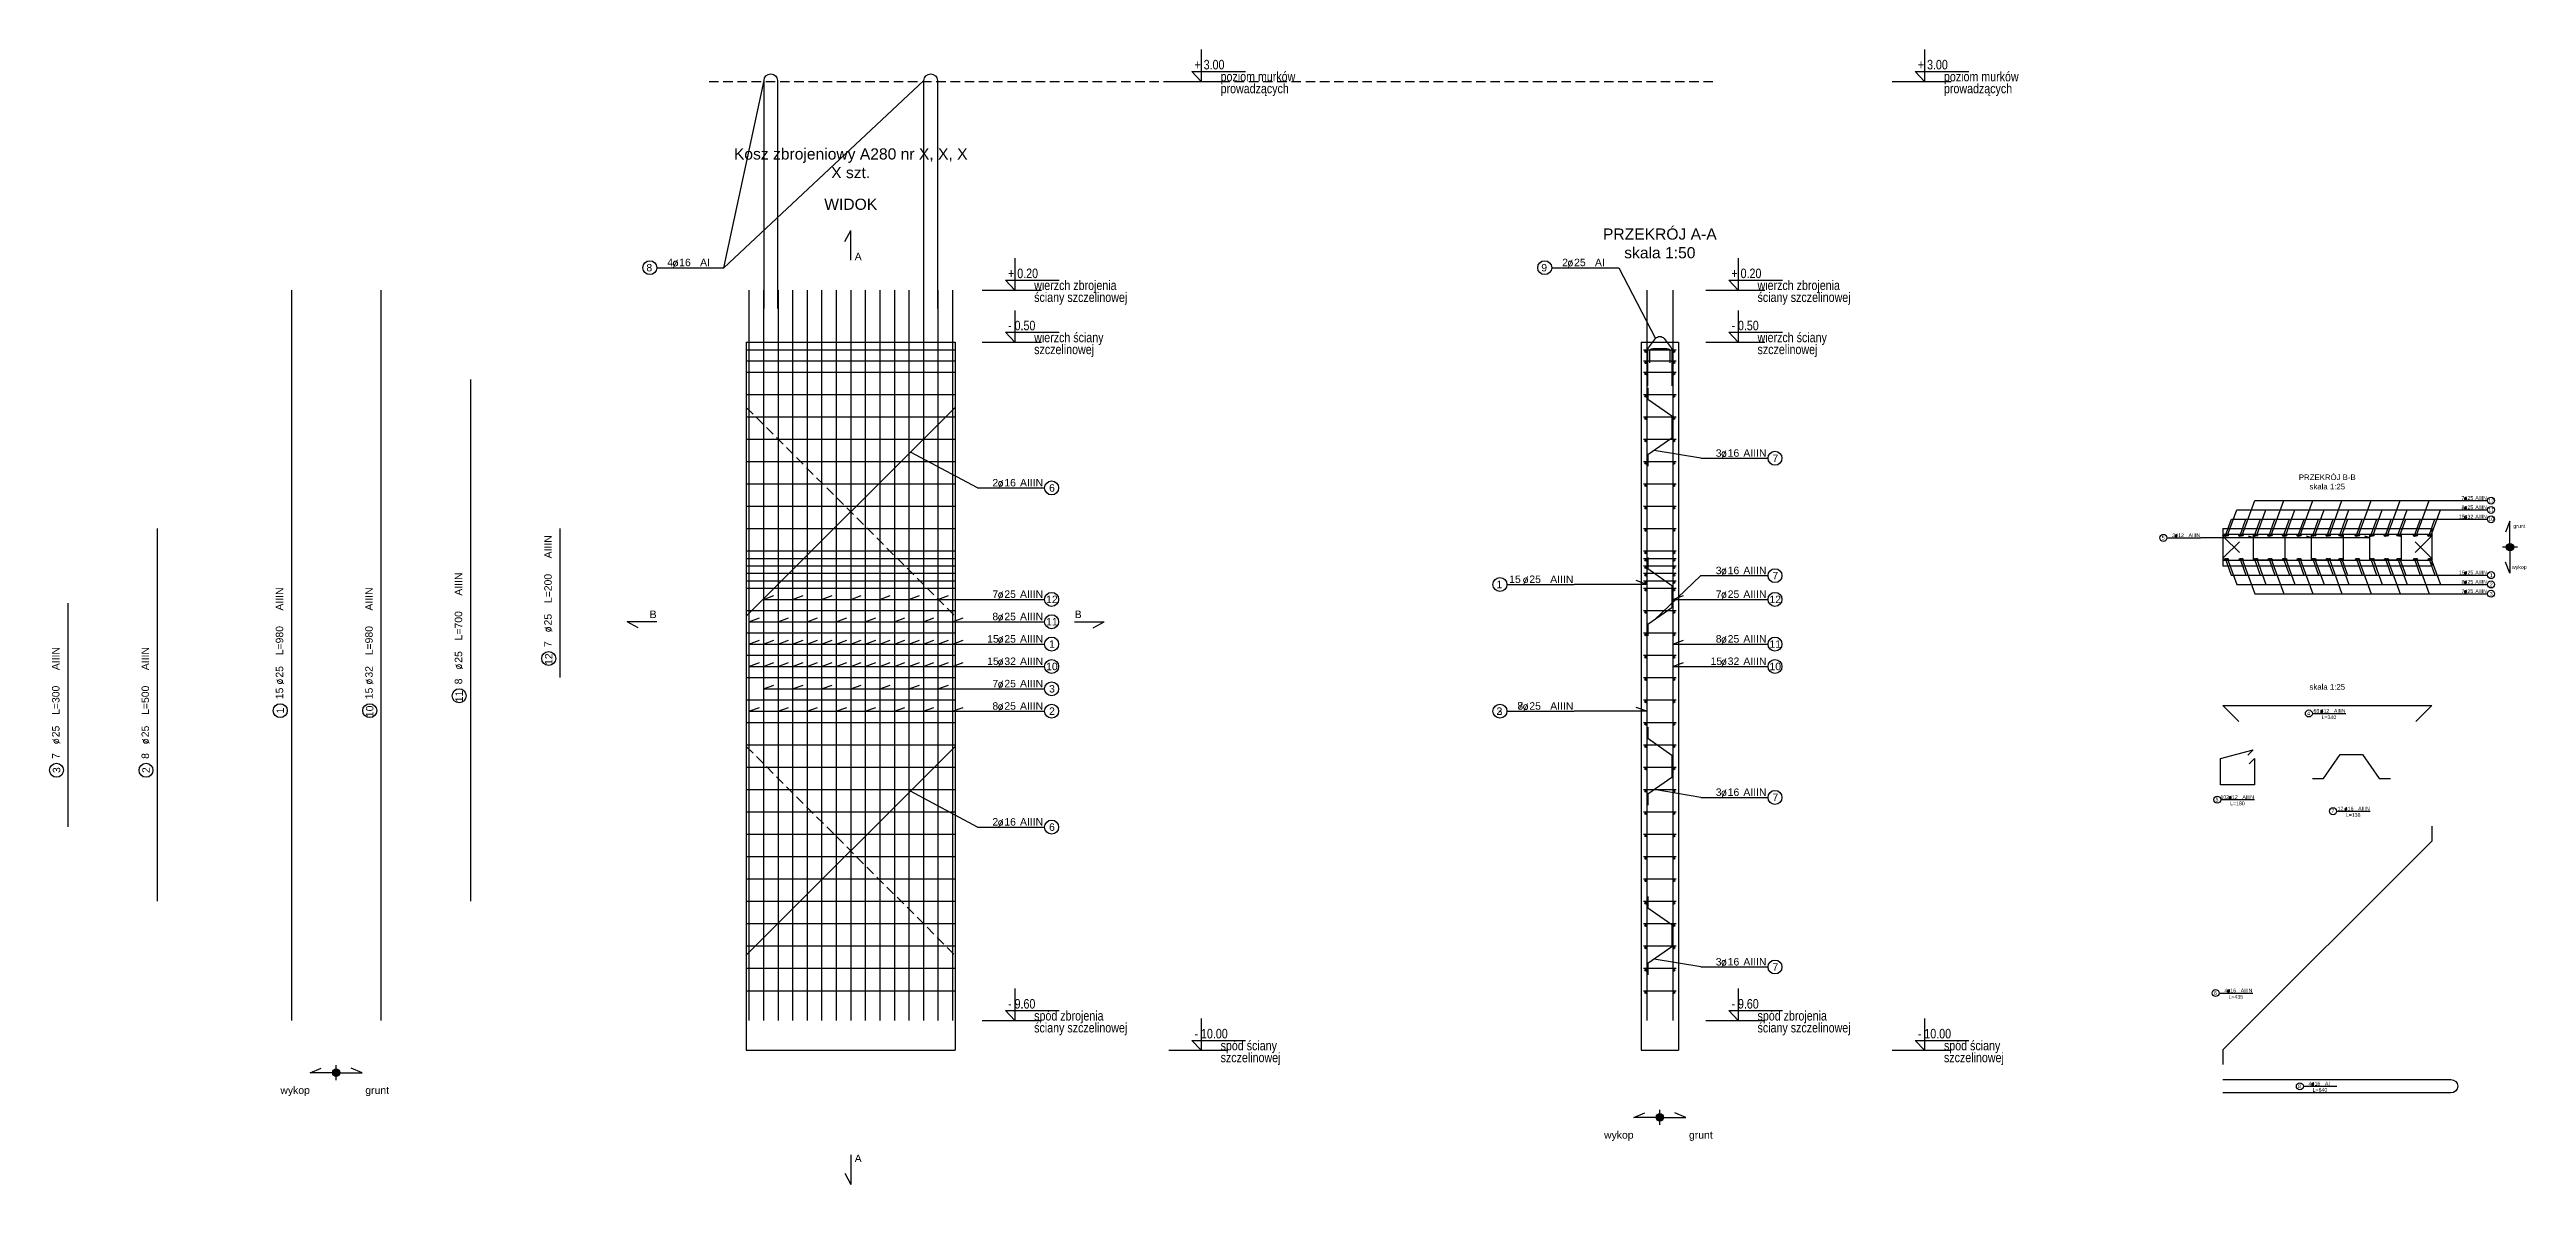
# Model space of a CAD drawing. Extents: x -5033 to 9347, y -17890 to -2362.
# Drawn here: x 6026 to 9347, y -15940 to -14417 of the extents above; entities that cross this region are included whole.
import ezdxf
from ezdxf.enums import TextEntityAlignment as Align

# ---------------------------------------------------------------- set-up
doc = ezdxf.new("R2010")
doc.units = 0
doc.header["$MEASUREMENT"] = 0
doc.linetypes.add('DASHED', pattern=[19.05, 12.7, -6.35])
for name, color, linetype in [('__SOL-KOTY_WYSOKOSCIOWE', 4, 'CONTINUOUS'), ('__SOL-OPISY', 4, 'CONTINUOUS'), ('__SOL-PRZERYWANA', 253, 'DASHED'), ('__SOL-WIDOK', 4, 'CONTINUOUS'), ('__SOL-ZBROJENIE', 3, 'CONTINUOUS')]:
    doc.layers.add(name, color=color, linetype=linetype)
doc.styles.add('ARIAL', font='arial.ttf', dxfattribs={"height": 2.5})
doc.styles.add('SIMPLEX', font='SIMPLEX.SHX', dxfattribs={"width": 0.8})
doc.styles.get("Standard").update_dxf_attribs({"font": 'arial.ttf'})

msp = doc.modelspace()

# ---------------------------------------------------------------- texts
at = {"layer": '__SOL-OPISY', "width": 2500, "attachment_point": 5}
for s, insert, char_height in [('Kosz zbrojeniowy A280 nr X, X, X\\PX szt.\\P', (7100, -14570), 15), ('\\P\\PWIDOK\\P', (7100, -14600), 15), ('\\P\\P\\PPRZEKRÓJ A-A\\Pskala 1:50\\P', (8185, -14640), 15), ('A\\P', (7110, -14695), 10), ('PRZEKRÓJ B-B\\Pskala 1:25\\P', (9080, -14997.5), 7.5), ('grunt\\P', (9337.5, -15057.5), 5), ('wykop\\P', (9337.5, -15112.5), 5), ('B\\P', (6835, -15175), 10), ('B\\P', (7405, -15175), 10), ('skala 1:25\\P', (9080, -15272.5), 7.5), ('wykop\\P', (6355, -15815), 10), ('grunt\\P', (6465, -15815), 10), ('wykop\\P', (8130, -15875), 10), ('grunt\\P', (8240, -15875), 10), ('A\\P', (7110, -15905), 10)]:
    msp.add_mtext(s, dxfattribs=dict(at, insert=insert, char_height=char_height))

# ---------------------------------------------------------------- blocks, each defined once
blk = doc.blocks.new('OPIS_PRET_BEZ_LINII')
at = {"layer": '__SOL-OPISY'}
blk.add_circle((25.7, 0), 9.36, dxfattribs=at)
at = {"layer": '__SOL-OPISY', "style": 'SIMPLEX', "width": 0.9}
blk.add_text(' %%c ', height=10, dxfattribs=at).set_placement((64.7, -4.8), align=Align.CENTER)
at = {"layer": '__SOL-OPISY', "style": 'ARIAL', "width": 0.8}
blk.add_attdef('NUMER', text='', height=10, dxfattribs=at).set_placement((25.7, 0), align=Align.MIDDLE)
blk.add_attdef('ILOSC', text='', height=10, dxfattribs=at).set_placement((56.9, -5.1), align=Align.RIGHT)
for tag, p in [('SREDNICA', (71, -5.1)), ('DLUGOSC', (95.1, -5.2)), ('STAL', (144.7, -5.2))]:
    blk.add_attdef(tag, p, '', height=10, dxfattribs=at)
blk = doc.blocks.new('OPIS_PRAWY')
at = {"layer": '__SOL-OPISY'}
blk.add_line((0, 0), (90, 0), dxfattribs=at)
blk.add_circle((99.4, 0), 9.36, dxfattribs=at)
at = {"layer": '__SOL-OPISY', "style": 'SIMPLEX', "width": 0.9}
blk.add_text(' %%c ', height=10, dxfattribs=at).set_placement((20.9, 0.5))
at = {"layer": '__SOL-OPISY', "style": 'ARIAL', "width": 0.8}
blk.add_attdef('ILOSC', text='', height=10, dxfattribs=at).set_placement((27.1, 0.1), align=Align.RIGHT)
for tag, p in [('SREDNICA', (35.4, 0.1)), ('STAL', (58.4, 0.5))]:
    blk.add_attdef(tag, p, '', height=10, dxfattribs=at)
for tag, p in [('NUMER', (99.4, 0)), ('DLUGOSC', (52.8, -6.1))]:
    blk.add_attdef(tag, text='', height=10, dxfattribs=at).set_placement(p, align=Align.MIDDLE)
blk = doc.blocks.new('OPIS_LEWY')
at = {"layer": '__SOL-OPISY'}
blk.add_line((-90, 0), (0, 0), dxfattribs=at)
blk.add_circle((-99.4, 0), 9.36, dxfattribs=at)
at = {"layer": '__SOL-OPISY', "style": 'SIMPLEX', "width": 0.9}
blk.add_text(' %%c ', height=10, dxfattribs=at).set_placement((-75, 0.5))
at = {"layer": '__SOL-OPISY', "style": 'ARIAL', "width": 0.8}
for tag, p in [('NUMER', (-99.4, 0)), ('DLUGOSC', (-58.9, -6.6))]:
    blk.add_attdef(tag, text='', height=10, dxfattribs=at).set_placement(p, align=Align.MIDDLE)
blk.add_attdef('ILOSC', text='', height=10, dxfattribs=at).set_placement((-74, 0.1), align=Align.RIGHT)
for tag, p in [('SREDNICA', (-65.8, 0.1)), ('STAL', (-42.7, 0.3))]:
    blk.add_attdef(tag, p, '', height=10, dxfattribs=at)
blk = doc.blocks.new('KOTA')
at = {"layer": '__SOL-KOTY_WYSOKOSCIOWE'}
for p, q in [((0, 33.4), (0, 0)), ((-34, 0), (28, 0)), ((0, 0), (-9.9, 10.4)), ((-9.9, 10.4), (46.5, 10.4))]:
    blk.add_line(p, q, dxfattribs=at)
at = {"layer": '__SOL-KOTY_WYSOKOSCIOWE', "style": 'ARIAL', "width": 0.8}
blk.add_attdef('RZEDNA', (500.5, 15.9), '', height=10.4, dxfattribs=at)

# ---------------------------------------------------------------- hatches: boundary and pattern name
at = {"layer": '__SOL-OPISY'}
for points in [[(9330, -15085, 1), (9320, -15085, 1)], [(6415, -15790, 1), (6405, -15790, 1)], [(8190, -15850, 1), (8180, -15850, 1)]]:
    msp.add_hatch(color=256, dxfattribs=at).paths.add_polyline_path(points)
at = {"layer": '__SOL-ZBROJENIE'}
for points in [[(8167.2, -14822.5, 1), (8164.8, -14822.5, 1)], [(8167.2, -14837.5, 1), (8164.8, -14837.5, 1)], [(8205.2, -14822.5, 1), (8202.8, -14822.5, 1)], [(8205.2, -14837.5, 1), (8202.8, -14837.5, 1)], [(8167.2, -14852.5, 1), (8164.8, -14852.5, 1)], [(8205.2, -14852.5, 1), (8202.8, -14852.5, 1)], [(8167.2, -14882.5, 1), (8164.8, -14882.5, 1)], [(8167.2, -14912.5, 1), (8164.8, -14912.5, 1)], [(8205.2, -14882.5, 1), (8202.8, -14882.5, 1)], [(8205.2, -14912.5, 1), (8202.8, -14912.5, 1)], [(8167.2, -14942.5, 1), (8164.8, -14942.5, 1)], [(8205.2, -14942.5, 1), (8202.8, -14942.5, 1)], [(8167.2, -14972.5, 1), (8164.8, -14972.5, 1)], [(8205.2, -14972.5, 1), (8202.8, -14972.5, 1)], [(8167.2, -15002.5, 1), (8164.8, -15002.5, 1)], [(8205.2, -15002.5, 1), (8202.8, -15002.5, 1)], [(8167.2, -15032.5, 1), (8164.8, -15032.5, 1)], [(8205.2, -15032.5, 1), (8202.8, -15032.5, 1)], [(8167.2, -15062.5, 1), (8164.8, -15062.5, 1)], [(8205.2, -15062.5, 1), (8202.8, -15062.5, 1)], [(8945.1, -15069.1, 1), (8941.9, -15069.1, 1)], [(8947.6, -15068.8, 1), (8945.1, -15068.8, 1)], [(8964.6, -15069.1, 1), (8961.4, -15069.1, 1)], [(8967.1, -15068.8, 1), (8964.6, -15068.8, 1)], [(8984.1, -15069.1, 1), (8980.9, -15069.1, 1)], [(8986.6, -15068.8, 1), (8984.1, -15068.8, 1)], [(9003.6, -15069.1, 1), (9000.4, -15069.1, 1)], [(9006.1, -15068.8, 1), (9003.6, -15068.8, 1)], [(9023.1, -15069.1, 1), (9019.9, -15069.1, 1)], [(9025.6, -15068.8, 1), (9023.1, -15068.8, 1)], [(9042.6, -15069.1, 1), (9039.4, -15069.1, 1)], [(9045.1, -15068.8, 1), (9042.6, -15068.8, 1)], [(9062.1, -15069.1, 1), (9058.9, -15069.1, 1)], [(9064.6, -15068.8, 1), (9062.1, -15068.8, 1)], [(9081.6, -15069.1, 1), (9078.4, -15069.1, 1)], [(9084.1, -15068.8, 1), (9081.6, -15068.8, 1)], [(9097.9, -15068.8, 1), (9095.4, -15068.8, 1)], [(9101.1, -15069.1, 1), (9097.9, -15069.1, 1)], [(9120.6, -15069.1, 1), (9117.4, -15069.1, 1)], [(9123.1, -15068.8, 1), (9120.6, -15068.8, 1)], [(9140.1, -15069.1, 1), (9136.9, -15069.1, 1)], [(9142.6, -15068.8, 1), (9140.1, -15068.8, 1)], [(9159.6, -15069.1, 1), (9156.4, -15069.1, 1)], [(9162.1, -15068.8, 1), (9159.6, -15068.8, 1)], [(9175.9, -15068.8, 1), (9173.4, -15068.8, 1)], [(9179.1, -15069.1, 1), (9175.9, -15069.1, 1)], [(9198.6, -15069.1, 1), (9195.4, -15069.1, 1)], [(9201.1, -15068.8, 1), (9198.6, -15068.8, 1)], [(9218.1, -15069.1, 1), (9214.9, -15069.1, 1)], [(9220.6, -15068.8, 1), (9218.1, -15068.8, 1)], [(8167.2, -15092.5, 1), (8164.8, -15092.5, 1)], [(8167.2, -15102.5, 1), (8164.8, -15102.5, 1)], [(8167.2, -15112.5, 1), (8164.8, -15112.5, 1)], [(8205.2, -15092.5, 1), (8202.8, -15092.5, 1)], [(8205.2, -15102.5, 1), (8202.8, -15102.5, 1)], [(8205.2, -15112.5, 1), (8202.8, -15112.5, 1)], [(8944.75, -15101.2, 1), (8942.25, -15101.2, 1)], [(8947.6, -15101.2, 1), (8945.1, -15101.2, 1)], [(8964.25, -15101.2, 1), (8961.75, -15101.2, 1)], [(8967.1, -15101.2, 1), (8964.6, -15101.2, 1)], [(8983.75, -15101.2, 1), (8981.25, -15101.2, 1)], [(8986.6, -15101.2, 1), (8984.1, -15101.2, 1)], [(9003.25, -15101.2, 1), (9000.75, -15101.2, 1)], [(9006.1, -15101.2, 1), (9003.6, -15101.2, 1)], [(9022.75, -15101.2, 1), (9020.25, -15101.2, 1)], [(9025.6, -15101.2, 1), (9023.1, -15101.2, 1)], [(9042.25, -15101.2, 1), (9039.75, -15101.2, 1)], [(9045.1, -15101.2, 1), (9042.6, -15101.2, 1)], [(9061.75, -15101.2, 1), (9059.25, -15101.2, 1)], [(9064.6, -15101.2, 1), (9062.1, -15101.2, 1)], [(9081.25, -15101.2, 1), (9078.75, -15101.2, 1)], [(9084.1, -15101.2, 1), (9081.6, -15101.2, 1)], [(9097.9, -15101.2, 1), (9095.4, -15101.2, 1)], [(9100.75, -15101.2, 1), (9098.25, -15101.2, 1)], [(9120.25, -15101.2, 1), (9117.75, -15101.2, 1)], [(9123.1, -15101.2, 1), (9120.6, -15101.2, 1)], [(9139.75, -15101.2, 1), (9137.25, -15101.2, 1)], [(9142.6, -15101.2, 1), (9140.1, -15101.2, 1)], [(9159.25, -15101.2, 1), (9156.75, -15101.2, 1)], [(9162.1, -15101.2, 1), (9159.6, -15101.2, 1)], [(9175.9, -15101.2, 1), (9173.4, -15101.2, 1)], [(9178.75, -15101.2, 1), (9176.25, -15101.2, 1)], [(9198.25, -15101.2, 1), (9195.75, -15101.2, 1)], [(9201.1, -15101.2, 1), (9198.6, -15101.2, 1)], [(9217.75, -15101.2, 1), (9215.25, -15101.2, 1)], [(9220.6, -15101.2, 1), (9218.1, -15101.2, 1)], [(8167.2, -15122.5, 1), (8164.8, -15122.5, 1)], [(8167.2, -15132.5, 1), (8164.8, -15132.5, 1)], [(8167.2, -15142.5, 1), (8164.8, -15142.5, 1)], [(8205.2, -15122.5, 1), (8202.8, -15122.5, 1)], [(8205.2, -15132.5, 1), (8202.8, -15132.5, 1)], [(8205.2, -15142.5, 1), (8202.8, -15142.5, 1)], [(8167.2, -15172.5, 1), (8164.8, -15172.5, 1)], [(8205.2, -15172.5, 1), (8202.8, -15172.5, 1)], [(8167.2, -15202.5, 1), (8164.8, -15202.5, 1)], [(8205.2, -15202.5, 1), (8202.8, -15202.5, 1)], [(8167.2, -15232.5, 1), (8164.8, -15232.5, 1)], [(8205.2, -15232.5, 1), (8202.8, -15232.5, 1)], [(8167.2, -15262.5, 1), (8164.8, -15262.5, 1)], [(8205.2, -15262.5, 1), (8202.8, -15262.5, 1)], [(8167.2, -15292.5, 1), (8164.8, -15292.5, 1)], [(8205.2, -15292.5, 1), (8202.8, -15292.5, 1)], [(8167.2, -15322.5, 1), (8164.8, -15322.5, 1)], [(8205.2, -15322.5, 1), (8202.8, -15322.5, 1)], [(8167.2, -15352.5, 1), (8164.8, -15352.5, 1)], [(8205.2, -15352.5, 1), (8202.8, -15352.5, 1)], [(8167.2, -15382.5, 1), (8164.8, -15382.5, 1)], [(8167.2, -15412.5, 1), (8164.8, -15412.5, 1)], [(8205.2, -15382.5, 1), (8202.8, -15382.5, 1)], [(8205.2, -15412.5, 1), (8202.8, -15412.5, 1)], [(8167.2, -15442.5, 1), (8164.8, -15442.5, 1)], [(8205.2, -15442.5, 1), (8202.8, -15442.5, 1)], [(8167.2, -15472.5, 1), (8164.8, -15472.5, 1)], [(8205.2, -15472.5, 1), (8202.8, -15472.5, 1)], [(8167.2, -15502.5, 1), (8164.8, -15502.5, 1)], [(8205.2, -15502.5, 1), (8202.8, -15502.5, 1)], [(8167.2, -15532.5, 1), (8164.8, -15532.5, 1)], [(8205.2, -15532.5, 1), (8202.8, -15532.5, 1)], [(8167.2, -15562.5, 1), (8164.8, -15562.5, 1)], [(8205.2, -15562.5, 1), (8202.8, -15562.5, 1)], [(8167.2, -15592.5, 1), (8164.8, -15592.5, 1)], [(8205.2, -15592.5, 1), (8202.8, -15592.5, 1)], [(8167.2, -15622.5, 1), (8164.8, -15622.5, 1)], [(8205.2, -15622.5, 1), (8202.8, -15622.5, 1)], [(8167.2, -15652.5, 1), (8164.8, -15652.5, 1)], [(8205.2, -15652.5, 1), (8202.8, -15652.5, 1)], [(8167.2, -15682.5, 1), (8164.8, -15682.5, 1)], [(8205.2, -15682.5, 1), (8202.8, -15682.5, 1)]]:
    msp.add_hatch(color=256, dxfattribs=at).paths.add_polyline_path(points)

# ---------------------------------------------------------------- linework, layer by layer
at = {"layer": '__SOL-OPISY'}
for p, q in [((6930, -14710), (6983.75, -14459)), ((6930, -14710), (7198.25, -14459)), ((7092, -14675), (7100, -14660)), ((7100, -14700), (7100, -14660)), ((8130, -14710), (8179.4, -14804.9)), ((7270, -15005.5), (7180, -14957.5)), ((8240, -14965.7), (8177.52, -14955.2)), ((8946.35, -15068.8), (8958.63, -15035)), ((8958.63, -15035), (9250, -15035)), ((8965.85, -15068.8), (8982.68, -15022.5)), ((8982.68, -15022.5), (9250, -15022.5)), ((8985.35, -15068.8), (8997.63, -15035)), ((9004.85, -15068.8), (9021.68, -15022.5)), ((9024.35, -15068.8), (9036.63, -15035)), ((9043.85, -15068.8), (9060.68, -15022.5)), ((9063.35, -15068.8), (9075.63, -15035)), ((9082.85, -15068.8), (9099.68, -15022.5)), ((9096.65, -15068.8), (9108.93, -15035)), ((9121.85, -15068.8), (9138.68, -15022.5)), ((9141.35, -15068.8), (9153.63, -15035)), ((9160.85, -15068.8), (9177.68, -15022.5)), ((9174.65, -15068.8), (9186.93, -15035)), ((9199.85, -15068.8), (9216.68, -15022.5)), ((9219.35, -15068.8), (9231.63, -15035)), ((9136.9, -15072.5), (8910, -15072.5)), ((8943.5, -15069.1), (8951.36, -15047.5)), ((8951.36, -15047.5), (9250, -15047.5)), ((8963, -15069.1), (8970.86, -15047.5)), ((8980.9, -15072.5), (8974.32, -15070.1)), ((8982.5, -15069.1), (8990.36, -15047.5)), ((9002, -15069.1), (9009.86, -15047.5)), ((9021.5, -15069.1), (9029.36, -15047.5)), ((9041, -15069.1), (9048.86, -15047.5)), ((9058.9, -15072.5), (9052.32, -15070.1)), ((9060.5, -15069.1), (9068.36, -15047.5)), ((9080, -15069.1), (9087.86, -15047.5)), ((9099.5, -15069.1), (9107.36, -15047.5)), ((9119, -15069.1), (9126.86, -15047.5)), ((9136.9, -15072.5), (9130.32, -15070.1)), ((9138.5, -15069.1), (9146.36, -15047.5)), ((9158, -15069.1), (9165.86, -15047.5)), ((9177.5, -15069.1), (9185.36, -15047.5)), ((9197, -15069.1), (9204.86, -15047.5)), ((9216.5, -15069.1), (9224.36, -15047.5)), ((9325, -15050), (9319, -15065)), ((9325, -15085), (9325, -15050)), ((8943.5, -15101.2), (8951.23, -15122.5)), ((8946.35, -15101.2), (8958.63, -15135)), ((8963, -15101.2), (8970.73, -15122.5)), ((8965.85, -15101.2), (8982.68, -15147.5)), ((8982.5, -15101.2), (8990.23, -15122.5)), ((8985.35, -15101.2), (8997.63, -15135)), ((9002, -15101.2), (9009.73, -15122.5)), ((9004.85, -15101.2), (9021.68, -15147.5)), ((9021.5, -15101.2), (9029.23, -15122.5)), ((9024.35, -15101.2), (9036.63, -15135)), ((9041, -15101.2), (9048.73, -15122.5)), ((9043.85, -15101.2), (9060.68, -15147.5)), ((9060.5, -15101.2), (9068.23, -15122.5)), ((9063.35, -15101.2), (9075.63, -15135)), ((9080, -15101.2), (9087.73, -15122.5)), ((9082.85, -15101.2), (9099.68, -15147.5)), ((9096.65, -15101.2), (9108.93, -15135)), ((9099.5, -15101.2), (9107.23, -15122.5)), ((9119, -15101.2), (9126.73, -15122.5)), ((9121.85, -15101.2), (9138.68, -15147.5)), ((9138.5, -15101.2), (9146.23, -15122.5)), ((9141.35, -15101.2), (9153.63, -15135)), ((9158, -15101.2), (9165.73, -15122.5)), ((9160.85, -15101.2), (9177.68, -15147.5)), ((9174.65, -15101.2), (9186.93, -15135)), ((9177.5, -15101.2), (9185.23, -15122.5)), ((9197, -15101.2), (9204.73, -15122.5)), ((9199.85, -15101.2), (9216.68, -15147.5)), ((9216.5, -15101.2), (9224.23, -15122.5)), ((9219.35, -15101.2), (9231.63, -15135)), ((9335, -15085), (9315, -15085)), ((9325, -15120), (9319, -15105)), ((9325, -15085), (9325, -15120)), ((8167.5, -15135), (8070, -15135)), ((8167.5, -15135), (8153.4, -15129.9)), ((8240, -15123.2), (8177.52, -15182.7)), ((8951.23, -15122.5), (9250, -15122.5)), ((8958.63, -15135), (9250, -15135)), ((6983, -15155), (6997.1, -15149.9)), ((6983, -15155), (7270, -15155)), ((7022, -15155), (7036.1, -15149.9)), ((7061, -15155), (7075.1, -15149.9)), ((7100, -15155), (7114.1, -15149.9)), ((7139, -15155), (7153.1, -15149.9)), ((7178, -15155), (7192.1, -15149.9)), ((7217, -15155), (7231.1, -15149.9)), ((8202.5, -15155), (8216.6, -15149.9)), ((8202.5, -15155), (8240, -15155)), ((8982.68, -15147.5), (9250, -15147.5)), ((6840, -15185), (6800, -15185)), ((6815, -15193), (6800, -15185)), ((6963.5, -15185), (6977.6, -15179.9)), ((6963.5, -15185), (7270, -15185)), ((6963.5, -15215), (6977.6, -15209.9)), ((6983, -15215), (6997.1, -15209.9)), ((7002.5, -15185), (7016.6, -15179.9)), ((7002.5, -15215), (7016.6, -15209.9)), ((7022, -15215), (7036.1, -15209.9)), ((7041.5, -15185), (7055.6, -15179.9)), ((7041.5, -15215), (7055.6, -15209.9)), ((7061, -15215), (7075.1, -15209.9)), ((7080.5, -15185), (7094.6, -15179.9)), ((7080.5, -15215), (7094.6, -15209.9)), ((7100, -15215), (7114.1, -15209.9)), ((7119.5, -15185), (7133.6, -15179.9)), ((7119.5, -15215), (7133.6, -15209.9)), ((7139, -15215), (7153.1, -15209.9)), ((7158.5, -15185), (7172.6, -15179.9)), ((7158.5, -15215), (7172.6, -15209.9)), ((7178, -15215), (7192.1, -15209.9)), ((7197.5, -15185), (7211.6, -15179.9)), ((7197.5, -15215), (7211.6, -15209.9)), ((7217, -15215), (7231.1, -15209.9)), ((7236.5, -15185), (7250.6, -15179.9)), ((7236.5, -15215), (7250.6, -15209.9)), ((7400, -15185), (7440, -15185)), ((7425, -15193), (7440, -15185)), ((8202.5, -15215), (8216.6, -15209.9)), ((6963.5, -15215), (7270, -15215)), ((6963.5, -15245), (6977.6, -15239.9)), ((6963.5, -15245), (7270, -15245)), ((6983, -15245), (6997.1, -15239.9)), ((7002.5, -15245), (7016.6, -15239.9)), ((7022, -15245), (7036.1, -15239.9)), ((7041.5, -15245), (7055.6, -15239.9)), ((7061, -15245), (7075.1, -15239.9)), ((7080.5, -15245), (7094.6, -15239.9)), ((7100, -15245), (7114.1, -15239.9)), ((7119.5, -15245), (7133.6, -15239.9)), ((7139, -15245), (7153.1, -15239.9)), ((7158.5, -15245), (7172.6, -15239.9)), ((7178, -15245), (7192.1, -15239.9)), ((7197.5, -15245), (7211.6, -15239.9)), ((7217, -15245), (7231.1, -15239.9)), ((7236.5, -15245), (7250.6, -15239.9)), ((8202.5, -15215), (8240, -15215)), ((8202.5, -15245), (8216.6, -15239.9)), ((8202.5, -15245), (8240, -15245)), ((6983, -15275), (6997.1, -15269.9)), ((6983, -15275), (7270, -15275)), ((7022, -15275), (7036.1, -15269.9)), ((7061, -15275), (7075.1, -15269.9)), ((7100, -15275), (7114.1, -15269.9)), ((7139, -15275), (7153.1, -15269.9)), ((7178, -15275), (7192.1, -15269.9)), ((7217, -15275), (7231.1, -15269.9)), ((6963.5, -15305), (6977.6, -15299.9)), ((6963.5, -15305), (7270, -15305)), ((7002.5, -15305), (7016.6, -15299.9)), ((7041.5, -15305), (7055.6, -15299.9)), ((7080.5, -15305), (7094.6, -15299.9)), ((7119.5, -15305), (7133.6, -15299.9)), ((7158.5, -15305), (7172.6, -15299.9)), ((7197.5, -15305), (7211.6, -15299.9)), ((7236.5, -15305), (7250.6, -15299.9)), ((8167.5, -15305), (8070, -15305)), ((8167.5, -15305), (8070, -15305)), ((8167.5, -15305), (8153.4, -15299.9)), ((8167.5, -15305), (8153.4, -15299.9)), ((8240, -15420.7), (8177.52, -15410.2)), ((7270, -15460.5), (7180, -15412.5)), ((8240, -15648.2), (8177.52, -15637.7)), ((6375, -15790), (6390, -15784)), ((6410, -15790), (6375, -15790)), ((6410, -15800), (6410, -15780)), ((6410, -15790), (6445, -15790)), ((6445, -15790), (6430, -15784)), ((8185, -15860), (8185, -15840)), ((8150, -15850), (8165, -15844)), ((8185, -15850), (8150, -15850)), ((8185, -15850), (8220, -15850)), ((8220, -15850), (8205, -15844)), ((7100, -15900), (7100, -15940)), ((7092, -15925), (7100, -15940))]:
    msp.add_line(p, q, dxfattribs=at)
for centre in [(9325, -15085), (6410, -15790), (8185, -15850)]:
    msp.add_circle(centre, 5, dxfattribs=at)
at = {"layer": '__SOL-PRZERYWANA'}
msp.add_line((6910, -14460), (8260, -14460), dxfattribs=at)
for points in [[(6960, -14877.5), (6960, -14897.5), (7240, -15177.5), (7240, -15197.5)], [(6960, -15332.5), (6960, -15352.5), (7240, -15632.5), (7240, -15652.5)]]:
    msp.add_lwpolyline(points, dxfattribs=at)
at = {"layer": '__SOL-WIDOK'}
for p, q in [((6960, -14810), (6960, -15760)), ((6960, -14810), (7240, -14810)), ((7240, -14810), (7240, -15760)), ((8160, -14810), (8160, -15760)), ((8160, -14810), (8210, -14810)), ((8210, -14810), (8210, -15760)), ((8940, -15060), (8940, -15110)), ((8940, -15060), (9220, -15060)), ((9220, -15060), (9220, -15110)), ((8940, -15110), (9220, -15110)), ((6960, -15760), (7240, -15760)), ((8160, -15760), (8210, -15760))]:
    msp.add_line(p, q, dxfattribs=at)
at = {"layer": '__SOL-ZBROJENIE'}
for p, q in [((6350, -14740), (6350, -15720)), ((6470, -14740), (6470, -15720)), ((6963.5, -14740), (6963.5, -15720)), ((6983, -14740), (6983, -15720)), ((7002.5, -14740), (7002.5, -15720)), ((7022, -14740), (7022, -15720)), ((7041.5, -14740), (7041.5, -15720)), ((7061, -14740), (7061, -15720)), ((7080.5, -14740), (7080.5, -15720)), ((7100, -14740), (7100, -15720)), ((7119.5, -14740), (7119.5, -15720)), ((7139, -14740), (7139, -15720)), ((7158.5, -14740), (7158.5, -15720)), ((7178, -14740), (7178, -15720)), ((7197.5, -14740), (7197.5, -15720)), ((7217, -14740), (7217, -15720)), ((7236.5, -14740), (7236.5, -15720)), ((8167.5, -14740), (8167.5, -15720)), ((8202.5, -14740), (8202.5, -15720)), ((6960, -14820), (7240, -14820)), ((6960, -14835), (7240, -14835)), ((8163, -14820), (8207, -14820)), ((8163, -14835), (8207, -14835)), ((6590, -14860), (6590, -15560)), ((6960, -14850), (7240, -14850)), ((6960, -14880), (7240, -14880)), ((8163, -14850), (8207, -14850)), ((8163, -14880), (8207, -14880)), ((6960, -14910), (7240, -14910)), ((8163, -14910), (8207, -14910)), ((6960, -14940), (7240, -14940)), ((8163, -14940), (8207, -14940)), ((6960, -14970), (7240, -14970)), ((8163, -14970), (8207, -14970)), ((6960, -15000), (7240, -15000)), ((8163, -15000), (8207, -15000)), ((6960, -15030), (7240, -15030)), ((8163, -15030), (8207, -15030)), ((6170, -15060), (6170, -15560)), ((6710, -15060), (6710, -15260)), ((6960, -15060), (7240, -15060)), ((8163, -15060), (8207, -15060)), ((6960, -15090), (7240, -15090)), ((6960, -15100), (7240, -15100)), ((6960, -15110), (7240, -15110)), ((8163, -15090), (8207, -15090)), ((8163, -15100), (8207, -15100)), ((8163, -15110), (8207, -15110)), ((6960, -15120), (7240, -15120)), ((6960, -15130), (7240, -15130)), ((6960, -15140), (7240, -15140)), ((8163, -15120), (8207, -15120)), ((8163, -15130), (8207, -15130)), ((8163, -15140), (8207, -15140)), ((6050, -15160), (6050, -15460)), ((6960, -15170), (7240, -15170)), ((8163, -15170), (8207, -15170)), ((6960, -15200), (7240, -15200)), ((8163, -15200), (8207, -15200)), ((6960, -15230), (7240, -15230)), ((8163, -15230), (8207, -15230)), ((6960, -15260), (7240, -15260)), ((8163, -15260), (8207, -15260)), ((6960, -15290), (7240, -15290)), ((8163, -15290), (8207, -15290)), ((6960, -15320), (7240, -15320)), ((8163, -15320), (8207, -15320)), ((6960, -15350), (7240, -15350)), ((8163, -15350), (8207, -15350)), ((6960, -15380), (7240, -15380)), ((6960, -15410), (7240, -15410)), ((8163, -15380), (8207, -15380)), ((8163, -15410), (8207, -15410)), ((6960, -15440), (7240, -15440)), ((8163, -15440), (8207, -15440)), ((6960, -15470), (7240, -15470)), ((8163, -15470), (8207, -15470)), ((6960, -15500), (7240, -15500)), ((8163, -15500), (8207, -15500)), ((6960, -15530), (7240, -15530)), ((8163, -15530), (8207, -15530)), ((6960, -15560), (7240, -15560)), ((8163, -15560), (8207, -15560)), ((6960, -15590), (7240, -15590)), ((8163, -15590), (8207, -15590)), ((6960, -15620), (7240, -15620)), ((8163, -15620), (8207, -15620)), ((6960, -15650), (7240, -15650)), ((8163, -15650), (8207, -15650)), ((6960, -15680), (7240, -15680)), ((8163, -15680), (8207, -15680))]:
    msp.add_line(p, q, dxfattribs=at)
for points in [[(6983.75, -14764.9), (6983.75, -14459, -1), (7001.75, -14459), (7001.75, -14764.9)], [(7198.25, -14764.9), (7198.25, -14459, -1), (7216.25, -14459), (7216.25, -14764.9)], [(8169, -14868.5), (8169, -14820, -0.16), (8170, -14817.4), (8179.4, -14804.9, -0.45), (8190.6, -14804.9), (8200, -14817.4, -0.16), (8201, -14820), (8201, -14868.5)], [(8171.5, -14837.5), (8171.5, -14822.5, -0.48), (8175.5, -14818.5), (8194.5, -14818.5, -0.48), (8198.5, -14822.5), (8198.5, -14837.5)], [(8962.21, -15092.2), (8941, -15071, -0.7), (8941.5, -15067.5), (9218.5, -15067.5, -0.7), (9219, -15071), (9197.79, -15092.2)], [(8962.21, -15092.2), (8941, -15071, -0.7), (8941.5, -15067.5), (9218.5, -15067.5, -0.7), (9219, -15071), (9197.79, -15092.2)], [(8962.21, -15077.8), (8941, -15099, 0.7), (8941.5, -15102.5), (9218.5, -15102.5, 0.7), (9219, -15099), (9197.79, -15077.8)], [(8962.21, -15077.8), (8941, -15099, 0.7), (8941.5, -15102.5), (9218.5, -15102.5, 0.7), (9219, -15099), (9197.79, -15077.8)], [(8940, -15799.2), (9245.86, -15799.2, -1), (9245.86, -15817.2), (8940, -15817.2)]]:
    msp.add_lwpolyline(points, format="xyb", dxfattribs=at)
for points in [[(7240, -14877.5), (7240, -14897.5), (6960, -15177.5), (6960, -15197.5)], [(8169, -14871.3), (8169, -14886.3), (8201, -14908.8), (8201, -14938.8), (8169, -14961.2), (8169, -14976.2)], [(8169, -15098.8), (8169, -15113.8), (8201, -15136.2), (8201, -15166.2), (8169, -15188.7), (8169, -15203.7)], [(8961.21, -15318.7), (8940, -15297.5), (9220, -15297.5), (9198.79, -15318.7)], [(7240, -15332.5), (7240, -15352.5), (6960, -15632.5), (6960, -15652.5)], [(8169, -15326.3), (8169, -15341.3), (8201, -15363.8), (8201, -15393.8), (8169, -15416.2), (8169, -15431.2)], [(8975.13, -15375.8), (8982.2, -15368.7), (8982.2, -15403.7), (8936.8, -15403.7), (8936.8, -15368.7), (8980.65, -15357), (8973.58, -15364)], [(9060, -15395.2), (9075, -15395.2), (9097.41, -15363.2), (9127.41, -15363.2), (9149.81, -15395.2), (9164.81, -15395.2)], [(9220, -15459.2), (9220, -15479.2), (8940, -15759.2), (8940, -15779.2)], [(8169, -15553.8), (8169, -15568.8), (8201, -15591.2), (8201, -15621.2), (8169, -15643.7), (8169, -15658.7)]]:
    msp.add_lwpolyline(points, dxfattribs=at)
for points in [[(8981.4, -15067.5), (9022.6, -15067.5, -0.414214), (9023.1, -15068), (9023.1, -15102, -0.414214), (9022.6, -15102.5), (8981.4, -15102.5, -0.414214), (8980.9, -15102), (8980.9, -15068, -0.414214)], [(9059.4, -15067.5), (9100.6, -15067.5, -0.414214), (9101.1, -15068), (9101.1, -15102, -0.414214), (9100.6, -15102.5), (9059.4, -15102.5, -0.414214), (9058.9, -15102), (9058.9, -15068, -0.414214)], [(9137.4, -15067.5), (9178.6, -15067.5, -0.414214), (9179.1, -15068), (9179.1, -15102, -0.414214), (9178.6, -15102.5), (9137.4, -15102.5, -0.414214), (9136.9, -15102), (9136.9, -15068, -0.414214)]]:
    msp.add_lwpolyline(points, format="xyb", close=True, dxfattribs=at)
for centre, radius in [((8166, -14822.5), 1.2), ((8166, -14837.5), 1.2), ((8204, -14822.5), 1.2), ((8204, -14837.5), 1.2), ((8166, -14852.5), 1.2), ((8204, -14852.5), 1.2), ((8166, -14882.5), 1.2), ((8166, -14912.5), 1.2), ((8204, -14882.5), 1.2), ((8204, -14912.5), 1.2), ((8166, -14942.5), 1.2), ((8204, -14942.5), 1.2), ((8166, -14972.5), 1.2), ((8204, -14972.5), 1.2), ((8166, -15002.5), 1.2), ((8204, -15002.5), 1.2), ((8166, -15032.5), 1.2), ((8204, -15032.5), 1.2), ((8166, -15062.5), 1.2), ((8204, -15062.5), 1.2), ((8943.5, -15069.1), 1.6), ((8946.35, -15068.8), 1.25), ((8963, -15069.1), 1.6), ((8965.85, -15068.8), 1.25), ((8982.5, -15069.1), 1.6), ((8985.35, -15068.8), 1.25), ((9002, -15069.1), 1.6), ((9004.85, -15068.8), 1.25), ((9021.5, -15069.1), 1.6), ((9024.35, -15068.8), 1.25), ((9041, -15069.1), 1.6), ((9043.85, -15068.8), 1.25), ((9060.5, -15069.1), 1.6), ((9063.35, -15068.8), 1.25), ((9080, -15069.1), 1.6), ((9082.85, -15068.8), 1.25), ((9096.65, -15068.8), 1.25), ((9099.5, -15069.1), 1.6), ((9119, -15069.1), 1.6), ((9121.85, -15068.8), 1.25), ((9138.5, -15069.1), 1.6), ((9141.35, -15068.8), 1.25), ((9158, -15069.1), 1.6), ((9160.85, -15068.8), 1.25), ((9174.65, -15068.8), 1.25), ((9177.5, -15069.1), 1.6), ((9197, -15069.1), 1.6), ((9199.85, -15068.8), 1.25), ((9216.5, -15069.1), 1.6), ((9219.35, -15068.8), 1.25), ((8166, -15092.5), 1.2), ((8166, -15102.5), 1.2), ((8166, -15112.5), 1.2), ((8204, -15092.5), 1.2), ((8204, -15102.5), 1.2), ((8204, -15112.5), 1.2), ((8943.5, -15101.2), 1.25), ((8946.35, -15101.2), 1.25), ((8963, -15101.2), 1.25), ((8965.85, -15101.2), 1.25), ((8982.5, -15101.2), 1.25), ((8985.35, -15101.2), 1.25), ((9002, -15101.2), 1.25), ((9004.85, -15101.2), 1.25), ((9021.5, -15101.2), 1.25), ((9024.35, -15101.2), 1.25), ((9041, -15101.2), 1.25), ((9043.85, -15101.2), 1.25), ((9060.5, -15101.2), 1.25), ((9063.35, -15101.2), 1.25), ((9080, -15101.2), 1.25), ((9082.85, -15101.2), 1.25), ((9096.65, -15101.2), 1.25), ((9099.5, -15101.2), 1.25), ((9119, -15101.2), 1.25), ((9121.85, -15101.2), 1.25), ((9138.5, -15101.2), 1.25), ((9141.35, -15101.2), 1.25), ((9158, -15101.2), 1.25), ((9160.85, -15101.2), 1.25), ((9174.65, -15101.2), 1.25), ((9177.5, -15101.2), 1.25), ((9197, -15101.2), 1.25), ((9199.85, -15101.2), 1.25), ((9216.5, -15101.2), 1.25), ((9219.35, -15101.2), 1.25), ((8166, -15122.5), 1.2), ((8166, -15132.5), 1.2), ((8166, -15142.5), 1.2), ((8204, -15122.5), 1.2), ((8204, -15132.5), 1.2), ((8204, -15142.5), 1.2), ((8166, -15172.5), 1.2), ((8204, -15172.5), 1.2), ((8166, -15202.5), 1.2), ((8204, -15202.5), 1.2), ((8166, -15232.5), 1.2), ((8204, -15232.5), 1.2), ((8166, -15262.5), 1.2), ((8204, -15262.5), 1.2), ((8166, -15292.5), 1.2), ((8204, -15292.5), 1.2), ((8166, -15322.5), 1.2), ((8204, -15322.5), 1.2), ((8166, -15352.5), 1.2), ((8204, -15352.5), 1.2), ((8166, -15382.5), 1.2), ((8166, -15412.5), 1.2), ((8204, -15382.5), 1.2), ((8204, -15412.5), 1.2), ((8166, -15442.5), 1.2), ((8204, -15442.5), 1.2), ((8166, -15472.5), 1.2), ((8204, -15472.5), 1.2), ((8166, -15502.5), 1.2), ((8204, -15502.5), 1.2), ((8166, -15532.5), 1.2), ((8204, -15532.5), 1.2), ((8166, -15562.5), 1.2), ((8204, -15562.5), 1.2), ((8166, -15592.5), 1.2), ((8204, -15592.5), 1.2), ((8166, -15622.5), 1.2), ((8204, -15622.5), 1.2), ((8166, -15652.5), 1.2), ((8204, -15652.5), 1.2), ((8166, -15682.5), 1.2), ((8204, -15682.5), 1.2)]:
    msp.add_circle(centre, radius, dxfattribs=at)

# ---------------------------------------------------------------- block references
at = {"layer": '__SOL-KOTY_WYSOKOSCIOWE'}
ref = msp.add_blockref('KOTA', (7570, -14460), dxfattribs=dict(at, xscale=1.28, yscale=1.28, zscale=1.28))
ref.add_attrib('RZEDNA', '+ 3.00', (7561, -14444), dxfattribs={"height": 12.8, "style": 'ARIAL', "width": 0.8})
ref.add_attrib('OPIS1', 'poziom murków', (7596, -14460), dxfattribs={"height": 12.8, "style": 'ARIAL', "width": 0.8})
ref.add_attrib('OPIS2', 'prowadzących', (7596, -14476), dxfattribs={"height": 12.8, "style": 'ARIAL', "width": 0.8})
ref = msp.add_blockref('KOTA', (8540, -14460), dxfattribs=dict(at, xscale=1.28, yscale=1.28, zscale=1.28))
ref.add_attrib('RZEDNA', '+ 3.00', (8531, -14444), dxfattribs={"height": 12.8, "style": 'ARIAL', "width": 0.8})
ref.add_attrib('OPIS1', 'poziom murków', (8566, -14460), dxfattribs={"height": 12.8, "style": 'ARIAL', "width": 0.8})
ref.add_attrib('OPIS2', 'prowadzących', (8566, -14476), dxfattribs={"height": 12.8, "style": 'ARIAL', "width": 0.8})
ref = msp.add_blockref('KOTA', (7320, -14740), dxfattribs=dict(at, xscale=1.28, yscale=1.28, zscale=1.28))
ref.add_attrib('RZEDNA', '+ 0.20', (7311, -14724), dxfattribs={"height": 12.8, "style": 'ARIAL', "width": 0.8})
ref.add_attrib('OPIS1', 'wierzch zbrojenia', (7346, -14740), dxfattribs={"height": 12.8, "style": 'ARIAL', "width": 0.8})
ref.add_attrib('OPIS2', 'ściany szczelinowej', (7346, -14756), dxfattribs={"height": 12.8, "style": 'ARIAL', "width": 0.8})
ref = msp.add_blockref('KOTA', (8290, -14740), dxfattribs=dict(at, xscale=1.28, yscale=1.28, zscale=1.28))
ref.add_attrib('RZEDNA', '+ 0.20', (8281, -14724), dxfattribs={"height": 12.8, "style": 'ARIAL', "width": 0.8})
ref.add_attrib('OPIS1', 'wierzch zbrojenia', (8316, -14740), dxfattribs={"height": 12.8, "style": 'ARIAL', "width": 0.8})
ref.add_attrib('OPIS2', 'ściany szczelinowej', (8316, -14756), dxfattribs={"height": 12.8, "style": 'ARIAL', "width": 0.8})
ref = msp.add_blockref('KOTA', (7320, -14810), dxfattribs=dict(at, xscale=1.28, yscale=1.28, zscale=1.28))
ref.add_attrib('RZEDNA', '- 0.50', (7311, -14794), dxfattribs={"height": 12.8, "style": 'ARIAL', "width": 0.8})
ref.add_attrib('OPIS1', 'wierzch ściany', (7346, -14810), dxfattribs={"height": 12.8, "style": 'ARIAL', "width": 0.8})
ref.add_attrib('OPIS2', 'szczelinowej', (7346, -14826), dxfattribs={"height": 12.8, "style": 'ARIAL', "width": 0.8})
ref = msp.add_blockref('KOTA', (8290, -14810), dxfattribs=dict(at, xscale=1.28, yscale=1.28, zscale=1.28))
ref.add_attrib('RZEDNA', '- 0.50', (8281, -14794), dxfattribs={"height": 12.8, "style": 'ARIAL', "width": 0.8})
ref.add_attrib('OPIS1', 'wierzch ściany', (8316, -14810), dxfattribs={"height": 12.8, "style": 'ARIAL', "width": 0.8})
ref.add_attrib('OPIS2', 'szczelinowej', (8316, -14826), dxfattribs={"height": 12.8, "style": 'ARIAL', "width": 0.8})
ref = msp.add_blockref('KOTA', (7320, -15720), dxfattribs=dict(at, xscale=1.28, yscale=1.28, zscale=1.28))
ref.add_attrib('RZEDNA', '- 9.60', (7311, -15704), dxfattribs={"height": 12.8, "style": 'ARIAL', "width": 0.8})
ref.add_attrib('OPIS1', 'spód zbrojenia', (7346, -15720), dxfattribs={"height": 12.8, "style": 'ARIAL', "width": 0.8})
ref.add_attrib('OPIS2', 'ściany szczelinowej', (7346, -15736), dxfattribs={"height": 12.8, "style": 'ARIAL', "width": 0.8})
ref = msp.add_blockref('KOTA', (8290, -15720), dxfattribs=dict(at, xscale=1.28, yscale=1.28, zscale=1.28))
ref.add_attrib('RZEDNA', '- 9.60', (8281, -15704), dxfattribs={"height": 12.8, "style": 'ARIAL', "width": 0.8})
ref.add_attrib('OPIS1', 'spód zbrojenia', (8316, -15720), dxfattribs={"height": 12.8, "style": 'ARIAL', "width": 0.8})
ref.add_attrib('OPIS2', 'ściany szczelinowej', (8316, -15736), dxfattribs={"height": 12.8, "style": 'ARIAL', "width": 0.8})
ref = msp.add_blockref('KOTA', (7570, -15760), dxfattribs=dict(at, xscale=1.28, yscale=1.28, zscale=1.28))
ref.add_attrib('RZEDNA', '- 10.00', (7561, -15744), dxfattribs={"height": 12.8, "style": 'ARIAL', "width": 0.8})
ref.add_attrib('OPIS1', 'spód ściany', (7596, -15760), dxfattribs={"height": 12.8, "style": 'ARIAL', "width": 0.8})
ref.add_attrib('OPIS2', 'szczelinowej', (7596, -15776), dxfattribs={"height": 12.8, "style": 'ARIAL', "width": 0.8})
ref = msp.add_blockref('KOTA', (8540, -15760), dxfattribs=dict(at, xscale=1.28, yscale=1.28, zscale=1.28))
ref.add_attrib('RZEDNA', '- 10.00', (8531, -15744), dxfattribs={"height": 12.8, "style": 'ARIAL', "width": 0.8})
ref.add_attrib('OPIS1', 'spód ściany', (8566, -15760), dxfattribs={"height": 12.8, "style": 'ARIAL', "width": 0.8})
ref.add_attrib('OPIS2', 'szczelinowej', (8566, -15776), dxfattribs={"height": 12.8, "style": 'ARIAL', "width": 0.8})
at = {"layer": '__SOL-OPISY'}
ref = msp.add_blockref('OPIS_LEWY', (6930, -14710), dxfattribs=at)
ref.add_attrib('ILOSC', '4', (6854, -14708), dxfattribs={"height": 10, "style": 'ARIAL'})
ref.add_attrib('SREDNICA', '16', (6870, -14708), dxfattribs={"height": 10, "style": 'ARIAL'})
ref.add_attrib('STAL', 'AI', (6898, -14708), dxfattribs={"height": 10, "style": 'ARIAL'})
ref.add_attrib('NUMER', '8', (6826, -14715), dxfattribs={"height": 10, "style": 'ARIAL'})
ref = msp.add_blockref('OPIS_LEWY', (8130, -14710), dxfattribs=at)
ref.add_attrib('ILOSC', '2', (8054, -14708), dxfattribs={"height": 10, "style": 'ARIAL'})
ref.add_attrib('SREDNICA', '25', (8070, -14708), dxfattribs={"height": 10, "style": 'ARIAL'})
ref.add_attrib('STAL', 'AI', (8098, -14708), dxfattribs={"height": 10, "style": 'ARIAL'})
ref.add_attrib('NUMER', '9', (8026, -14715), dxfattribs={"height": 10, "style": 'ARIAL'})
ref = msp.add_blockref('OPIS_PRAWY', (8240, -14965.7), dxfattribs=at)
ref.add_attrib('ILOSC', '3', (8260, -14963.7), dxfattribs={"height": 10, "style": 'ARIAL'})
ref.add_attrib('SREDNICA', '16', (8276, -14963.7), dxfattribs={"height": 10, "style": 'ARIAL'})
ref.add_attrib('STAL', 'AIIIN', (8297, -14963.7), dxfattribs={"height": 10, "style": 'ARIAL'})
ref.add_attrib('NUMER', '7', (8336, -14970.7), dxfattribs={"height": 10, "style": 'ARIAL'})
ref = msp.add_blockref('OPIS_PRAWY', (7270, -15005.5), dxfattribs=at)
ref.add_attrib('ILOSC', '2', (7290, -15003.5), dxfattribs={"height": 10, "style": 'ARIAL'})
ref.add_attrib('SREDNICA', '16', (7306, -15003.5), dxfattribs={"height": 10, "style": 'ARIAL'})
ref.add_attrib('STAL', 'AIIIN', (7327, -15003.5), dxfattribs={"height": 10, "style": 'ARIAL'})
ref.add_attrib('NUMER', '6', (7366, -15010.5), dxfattribs={"height": 10, "style": 'ARIAL'})
ref = msp.add_blockref('OPIS_PRAWY', (9250, -15022.5), dxfattribs=dict(at, xscale=0.5, yscale=0.5, zscale=0.5))
ref.add_attrib('ILOSC', '7', (9260, -15021.5), dxfattribs={"height": 5, "style": 'ARIAL'})
ref.add_attrib('SREDNICA', '25', (9268, -15021.5), dxfattribs={"height": 5, "style": 'ARIAL'})
ref.add_attrib('STAL', 'AIIIN', (9278.5, -15021.5), dxfattribs={"height": 5, "style": 'ARIAL'})
ref.add_attrib('NUMER', '12', (9296, -15025), dxfattribs={"height": 5, "style": 'ARIAL'})
ref = msp.add_blockref('OPIS_PRAWY', (9250, -15035), dxfattribs=dict(at, xscale=0.5, yscale=0.5, zscale=0.5))
ref.add_attrib('ILOSC', '8', (9260, -15034), dxfattribs={"height": 5, "style": 'ARIAL'})
ref.add_attrib('SREDNICA', '25', (9268, -15034), dxfattribs={"height": 5, "style": 'ARIAL'})
ref.add_attrib('STAL', 'AIIIN', (9278.5, -15034), dxfattribs={"height": 5, "style": 'ARIAL'})
ref.add_attrib('NUMER', '11', (9296, -15037.5), dxfattribs={"height": 5, "style": 'ARIAL'})
ref = msp.add_blockref('OPIS_PRAWY', (9250, -15047.5), dxfattribs=dict(at, xscale=0.5, yscale=0.5, zscale=0.5))
ref.add_attrib('ILOSC', '15', (9256.5, -15046.5), dxfattribs={"height": 5, "style": 'ARIAL'})
ref.add_attrib('SREDNICA', '32', (9268, -15046.5), dxfattribs={"height": 5, "style": 'ARIAL'})
ref.add_attrib('STAL', 'AIIIN', (9278.5, -15046.5), dxfattribs={"height": 5, "style": 'ARIAL'})
ref.add_attrib('NUMER', '10', (9296, -15050), dxfattribs={"height": 5, "style": 'ARIAL'})
ref = msp.add_blockref('OPIS_PRET_BEZ_LINII', (6695, -15260), dxfattribs=dict(at, rotation=90))
ref.add_attrib('NUMER', '12', (6700, -15243), dxfattribs={"height": 10, "rotation": 90, "style": 'ARIAL'})
ref.add_attrib('ILOSC', '7', (6699, -15219), dxfattribs={"height": 10, "rotation": 90, "style": 'ARIAL'})
ref.add_attrib('SREDNICA', '25', (6699, -15190), dxfattribs={"height": 10, "rotation": 90, "style": 'ARIAL'})
ref.add_attrib('DLUGOSC', 'L=200', (6699, -15160), dxfattribs={"height": 10, "rotation": 90, "style": 'ARIAL'})
ref.add_attrib('STAL', 'AIIIN', (6699, -15100), dxfattribs={"height": 10, "rotation": 90, "style": 'ARIAL'})
ref = msp.add_blockref('OPIS_LEWY', (8910, -15072.5), dxfattribs=dict(at, xscale=0.5, yscale=0.5, zscale=0.5))
ref.add_attrib('ILOSC', '3', (8872, -15071.5), dxfattribs={"height": 5, "style": 'ARIAL'})
ref.add_attrib('SREDNICA', '12', (8880, -15071.5), dxfattribs={"height": 5, "style": 'ARIAL'})
ref.add_attrib('STAL', 'AIIIN', (8894, -15071.5), dxfattribs={"height": 5, "style": 'ARIAL'})
ref.add_attrib('NUMER', '5', (8858, -15075), dxfattribs={"height": 5, "style": 'ARIAL'})
ref = msp.add_blockref('OPIS_PRAWY', (8240, -15123.2), dxfattribs=at)
ref.add_attrib('ILOSC', '3', (8260, -15121.2), dxfattribs={"height": 10, "style": 'ARIAL'})
ref.add_attrib('SREDNICA', '16', (8276, -15121.2), dxfattribs={"height": 10, "style": 'ARIAL'})
ref.add_attrib('STAL', 'AIIIN', (8297, -15121.2), dxfattribs={"height": 10, "style": 'ARIAL'})
ref.add_attrib('NUMER', '7', (8336, -15128.2), dxfattribs={"height": 10, "style": 'ARIAL'})
ref = msp.add_blockref('OPIS_PRET_BEZ_LINII', (6335, -15330), dxfattribs=dict(at, rotation=90))
ref.add_attrib('NUMER', '1', (6340, -15308), dxfattribs={"height": 10, "rotation": 90, "style": 'ARIAL'})
ref.add_attrib('ILOSC', '15', (6339, -15289), dxfattribs={"height": 10, "rotation": 90, "style": 'ARIAL'})
ref.add_attrib('SREDNICA', '25', (6339, -15260), dxfattribs={"height": 10, "rotation": 90, "style": 'ARIAL'})
ref.add_attrib('DLUGOSC', 'L=980', (6339, -15230), dxfattribs={"height": 10, "rotation": 90, "style": 'ARIAL'})
ref.add_attrib('STAL', 'AIIIN', (6339, -15170), dxfattribs={"height": 10, "rotation": 90, "style": 'ARIAL'})
ref = msp.add_blockref('OPIS_PRET_BEZ_LINII', (6455, -15330), dxfattribs=dict(at, rotation=90))
ref.add_attrib('NUMER', '10', (6460, -15313), dxfattribs={"height": 10, "rotation": 90, "style": 'ARIAL'})
ref.add_attrib('ILOSC', '15', (6459, -15289), dxfattribs={"height": 10, "rotation": 90, "style": 'ARIAL'})
ref.add_attrib('SREDNICA', '32', (6459, -15260), dxfattribs={"height": 10, "rotation": 90, "style": 'ARIAL'})
ref.add_attrib('DLUGOSC', 'L=980', (6459, -15230), dxfattribs={"height": 10, "rotation": 90, "style": 'ARIAL'})
ref.add_attrib('STAL', 'AIIIN', (6459, -15170), dxfattribs={"height": 10, "rotation": 90, "style": 'ARIAL'})
ref = msp.add_blockref('OPIS_PRET_BEZ_LINII', (6575, -15310), dxfattribs=dict(at, rotation=90))
ref.add_attrib('NUMER', '11', (6580, -15293), dxfattribs={"height": 10, "rotation": 90, "style": 'ARIAL'})
ref.add_attrib('ILOSC', '8', (6579, -15269), dxfattribs={"height": 10, "rotation": 90, "style": 'ARIAL'})
ref.add_attrib('SREDNICA', '25', (6579, -15240), dxfattribs={"height": 10, "rotation": 90, "style": 'ARIAL'})
ref.add_attrib('DLUGOSC', 'L=700', (6579, -15210), dxfattribs={"height": 10, "rotation": 90, "style": 'ARIAL'})
ref.add_attrib('STAL', 'AIIIN', (6579, -15150), dxfattribs={"height": 10, "rotation": 90, "style": 'ARIAL'})
ref = msp.add_blockref('OPIS_PRAWY', (7270, -15155), dxfattribs=at)
ref.add_attrib('ILOSC', '7', (7290, -15153), dxfattribs={"height": 10, "style": 'ARIAL'})
ref.add_attrib('SREDNICA', '25', (7306, -15153), dxfattribs={"height": 10, "style": 'ARIAL'})
ref.add_attrib('STAL', 'AIIIN', (7327, -15153), dxfattribs={"height": 10, "style": 'ARIAL'})
ref.add_attrib('NUMER', '12', (7362, -15160), dxfattribs={"height": 10, "style": 'ARIAL'})
ref = msp.add_blockref('OPIS_LEWY', (8070, -15135), dxfattribs=at)
ref.add_attrib('ILOSC', '15', (7983, -15133), dxfattribs={"height": 10, "style": 'ARIAL'})
ref.add_attrib('SREDNICA', '25', (8010, -15133), dxfattribs={"height": 10, "style": 'ARIAL'})
ref.add_attrib('STAL', 'AIIIN', (8038, -15133), dxfattribs={"height": 10, "style": 'ARIAL'})
ref.add_attrib('NUMER', '1', (7966, -15140), dxfattribs={"height": 10, "style": 'ARIAL'})
ref = msp.add_blockref('OPIS_PRAWY', (8240, -15155), dxfattribs=at)
ref.add_attrib('ILOSC', '7', (8260, -15153), dxfattribs={"height": 10, "style": 'ARIAL'})
ref.add_attrib('SREDNICA', '25', (8276, -15153), dxfattribs={"height": 10, "style": 'ARIAL'})
ref.add_attrib('STAL', 'AIIIN', (8297, -15153), dxfattribs={"height": 10, "style": 'ARIAL'})
ref.add_attrib('NUMER', '12', (8332, -15160), dxfattribs={"height": 10, "style": 'ARIAL'})
ref = msp.add_blockref('OPIS_PRAWY', (9250, -15122.5), dxfattribs=dict(at, xscale=0.5, yscale=0.5, zscale=0.5))
ref.add_attrib('ILOSC', '15', (9256.5, -15121.5), dxfattribs={"height": 5, "style": 'ARIAL'})
ref.add_attrib('SREDNICA', '25', (9268, -15121.5), dxfattribs={"height": 5, "style": 'ARIAL'})
ref.add_attrib('STAL', 'AIIIN', (9278.5, -15121.5), dxfattribs={"height": 5, "style": 'ARIAL'})
ref.add_attrib('NUMER', '1', (9298, -15125), dxfattribs={"height": 5, "style": 'ARIAL'})
ref = msp.add_blockref('OPIS_PRAWY', (9250, -15135), dxfattribs=dict(at, xscale=0.5, yscale=0.5, zscale=0.5))
ref.add_attrib('ILOSC', '8', (9260, -15134), dxfattribs={"height": 5, "style": 'ARIAL'})
ref.add_attrib('SREDNICA', '25', (9268, -15134), dxfattribs={"height": 5, "style": 'ARIAL'})
ref.add_attrib('STAL', 'AIIIN', (9278.5, -15134), dxfattribs={"height": 5, "style": 'ARIAL'})
ref.add_attrib('NUMER', '2', (9298, -15137.5), dxfattribs={"height": 5, "style": 'ARIAL'})
ref = msp.add_blockref('OPIS_PRAWY', (9250, -15147.5), dxfattribs=dict(at, xscale=0.5, yscale=0.5, zscale=0.5))
ref.add_attrib('ILOSC', '7', (9260, -15146.5), dxfattribs={"height": 5, "style": 'ARIAL'})
ref.add_attrib('SREDNICA', '25', (9268, -15146.5), dxfattribs={"height": 5, "style": 'ARIAL'})
ref.add_attrib('STAL', 'AIIIN', (9278.5, -15146.5), dxfattribs={"height": 5, "style": 'ARIAL'})
ref.add_attrib('NUMER', '3', (9298, -15150), dxfattribs={"height": 5, "style": 'ARIAL'})
ref = msp.add_blockref('OPIS_PRAWY', (7270, -15185), dxfattribs=at)
ref.add_attrib('ILOSC', '8', (7290, -15183), dxfattribs={"height": 10, "style": 'ARIAL'})
ref.add_attrib('SREDNICA', '25', (7306, -15183), dxfattribs={"height": 10, "style": 'ARIAL'})
ref.add_attrib('STAL', 'AIIIN', (7327, -15183), dxfattribs={"height": 10, "style": 'ARIAL'})
ref.add_attrib('NUMER', '11', (7362, -15190), dxfattribs={"height": 10, "style": 'ARIAL'})
ref = msp.add_blockref('OPIS_PRAWY', (7270, -15215), dxfattribs=at)
ref.add_attrib('ILOSC', '15', (7283, -15213), dxfattribs={"height": 10, "style": 'ARIAL'})
ref.add_attrib('SREDNICA', '25', (7306, -15213), dxfattribs={"height": 10, "style": 'ARIAL'})
ref.add_attrib('STAL', 'AIIIN', (7327, -15213), dxfattribs={"height": 10, "style": 'ARIAL'})
ref.add_attrib('NUMER', '1', (7366, -15220), dxfattribs={"height": 10, "style": 'ARIAL'})
ref = msp.add_blockref('OPIS_PRAWY', (8240, -15215), dxfattribs=at)
ref.add_attrib('ILOSC', '8', (8260, -15213), dxfattribs={"height": 10, "style": 'ARIAL'})
ref.add_attrib('SREDNICA', '25', (8276, -15213), dxfattribs={"height": 10, "style": 'ARIAL'})
ref.add_attrib('STAL', 'AIIIN', (8297, -15213), dxfattribs={"height": 10, "style": 'ARIAL'})
ref.add_attrib('NUMER', '11', (8332, -15220), dxfattribs={"height": 10, "style": 'ARIAL'})
ref = msp.add_blockref('OPIS_PRET_BEZ_LINII', (6035, -15410), dxfattribs=dict(at, rotation=90))
ref.add_attrib('NUMER', '3', (6040, -15388), dxfattribs={"height": 10, "rotation": 90, "style": 'ARIAL'})
ref.add_attrib('ILOSC', '7', (6039, -15369), dxfattribs={"height": 10, "rotation": 90, "style": 'ARIAL'})
ref.add_attrib('SREDNICA', '25', (6039, -15340), dxfattribs={"height": 10, "rotation": 90, "style": 'ARIAL'})
ref.add_attrib('DLUGOSC', 'L=300', (6039, -15310), dxfattribs={"height": 10, "rotation": 90, "style": 'ARIAL'})
ref.add_attrib('STAL', 'AIIIN', (6039, -15250), dxfattribs={"height": 10, "rotation": 90, "style": 'ARIAL'})
ref = msp.add_blockref('OPIS_PRET_BEZ_LINII', (6155, -15410), dxfattribs=dict(at, rotation=90))
ref.add_attrib('NUMER', '2', (6160, -15388), dxfattribs={"height": 10, "rotation": 90, "style": 'ARIAL'})
ref.add_attrib('ILOSC', '8', (6159, -15369), dxfattribs={"height": 10, "rotation": 90, "style": 'ARIAL'})
ref.add_attrib('SREDNICA', '25', (6159, -15340), dxfattribs={"height": 10, "rotation": 90, "style": 'ARIAL'})
ref.add_attrib('DLUGOSC', 'L=500', (6159, -15310), dxfattribs={"height": 10, "rotation": 90, "style": 'ARIAL'})
ref.add_attrib('STAL', 'AIIIN', (6159, -15250), dxfattribs={"height": 10, "rotation": 90, "style": 'ARIAL'})
ref = msp.add_blockref('OPIS_PRAWY', (7270, -15245), dxfattribs=at)
ref.add_attrib('ILOSC', '15', (7283, -15243), dxfattribs={"height": 10, "style": 'ARIAL'})
ref.add_attrib('SREDNICA', '32', (7306, -15243), dxfattribs={"height": 10, "style": 'ARIAL'})
ref.add_attrib('STAL', 'AIIIN', (7327, -15243), dxfattribs={"height": 10, "style": 'ARIAL'})
ref.add_attrib('NUMER', '10', (7362, -15250), dxfattribs={"height": 10, "style": 'ARIAL'})
ref = msp.add_blockref('OPIS_PRAWY', (8240, -15245), dxfattribs=at)
ref.add_attrib('ILOSC', '15', (8253, -15243), dxfattribs={"height": 10, "style": 'ARIAL'})
ref.add_attrib('SREDNICA', '32', (8276, -15243), dxfattribs={"height": 10, "style": 'ARIAL'})
ref.add_attrib('STAL', 'AIIIN', (8297, -15243), dxfattribs={"height": 10, "style": 'ARIAL'})
ref.add_attrib('NUMER', '10', (8332, -15250), dxfattribs={"height": 10, "style": 'ARIAL'})
ref = msp.add_blockref('OPIS_PRAWY', (7270, -15275), dxfattribs=at)
ref.add_attrib('ILOSC', '7', (7290, -15273), dxfattribs={"height": 10, "style": 'ARIAL'})
ref.add_attrib('SREDNICA', '25', (7306, -15273), dxfattribs={"height": 10, "style": 'ARIAL'})
ref.add_attrib('STAL', 'AIIIN', (7327, -15273), dxfattribs={"height": 10, "style": 'ARIAL'})
ref.add_attrib('NUMER', '3', (7366, -15280), dxfattribs={"height": 10, "style": 'ARIAL'})
ref = msp.add_blockref('OPIS_PRAWY', (7270, -15305), dxfattribs=at)
ref.add_attrib('ILOSC', '8', (7290, -15303), dxfattribs={"height": 10, "style": 'ARIAL'})
ref.add_attrib('SREDNICA', '25', (7306, -15303), dxfattribs={"height": 10, "style": 'ARIAL'})
ref.add_attrib('STAL', 'AIIIN', (7327, -15303), dxfattribs={"height": 10, "style": 'ARIAL'})
ref.add_attrib('NUMER', '2', (7366, -15310), dxfattribs={"height": 10, "style": 'ARIAL'})
ref = msp.add_blockref('OPIS_LEWY', (8070, -15305), dxfattribs=at)
ref.add_attrib('ILOSC', '8', (7994, -15303), dxfattribs={"height": 10, "style": 'ARIAL'})
ref.add_attrib('SREDNICA', '25', (8010, -15303), dxfattribs={"height": 10, "style": 'ARIAL'})
ref.add_attrib('STAL', 'AIIIN', (8038, -15303), dxfattribs={"height": 10, "style": 'ARIAL'})
ref.add_attrib('NUMER', '2', (7966, -15310), dxfattribs={"height": 10, "style": 'ARIAL'})
ref = msp.add_blockref('OPIS_LEWY', (8070, -15305), dxfattribs=at)
ref.add_attrib('ILOSC', '7', (7994, -15303), dxfattribs={"height": 10, "style": 'ARIAL'})
ref.add_attrib('SREDNICA', '25', (8010, -15303), dxfattribs={"height": 10, "style": 'ARIAL'})
ref.add_attrib('STAL', 'AIIIN', (8038, -15303), dxfattribs={"height": 10, "style": 'ARIAL'})
ref.add_attrib('NUMER', '3', (7966, -15310), dxfattribs={"height": 10, "style": 'ARIAL'})
ref = msp.add_blockref('OPIS_LEWY', (9105, -15308.1), dxfattribs=dict(at, xscale=0.5, yscale=0.5, zscale=0.5))
ref.add_attrib('ILOSC', '68', (9061.5, -15307.1), dxfattribs={"height": 5, "style": 'ARIAL'})
ref.add_attrib('SREDNICA', '12', (9075, -15307.1), dxfattribs={"height": 5, "style": 'ARIAL'})
ref.add_attrib('DLUGOSC', 'L=340', (9072.5, -15315.6), dxfattribs={"height": 5, "style": 'ARIAL'})
ref.add_attrib('STAL', 'AIIIN', (9089, -15307.1), dxfattribs={"height": 5, "style": 'ARIAL'})
ref.add_attrib('NUMER', '4', (9053, -15310.6), dxfattribs={"height": 5, "style": 'ARIAL'})
ref = msp.add_blockref('OPIS_PRAWY', (8240, -15420.7), dxfattribs=at)
ref.add_attrib('ILOSC', '3', (8260, -15418.7), dxfattribs={"height": 10, "style": 'ARIAL'})
ref.add_attrib('SREDNICA', '16', (8276, -15418.7), dxfattribs={"height": 10, "style": 'ARIAL'})
ref.add_attrib('STAL', 'AIIIN', (8297, -15418.7), dxfattribs={"height": 10, "style": 'ARIAL'})
ref.add_attrib('NUMER', '7', (8336, -15425.7), dxfattribs={"height": 10, "style": 'ARIAL'})
ref = msp.add_blockref('OPIS_LEWY', (8982.2, -15423.7), dxfattribs=dict(at, xscale=0.5, yscale=0.5, zscale=0.5))
ref.add_attrib('ILOSC', '102', (8936.7, -15422.7), dxfattribs={"height": 5, "style": 'ARIAL'})
ref.add_attrib('SREDNICA', '12', (8952.2, -15422.7), dxfattribs={"height": 5, "style": 'ARIAL'})
ref.add_attrib('DLUGOSC', 'L=180', (8949.7, -15431.2), dxfattribs={"height": 5, "style": 'ARIAL'})
ref.add_attrib('STAL', 'AIIIN', (8966.2, -15422.7), dxfattribs={"height": 5, "style": 'ARIAL'})
ref.add_attrib('NUMER', '5', (8930.2, -15426.2), dxfattribs={"height": 5, "style": 'ARIAL'})
ref = msp.add_blockref('OPIS_LEWY', (9137.41, -15439.2), dxfattribs=dict(at, xscale=0.5, yscale=0.5, zscale=0.5))
ref.add_attrib('ILOSC', '12', (9093.91, -15438.2), dxfattribs={"height": 5, "style": 'ARIAL'})
ref.add_attrib('SREDNICA', '16', (9107.41, -15438.2), dxfattribs={"height": 5, "style": 'ARIAL'})
ref.add_attrib('DLUGOSC', 'L=138', (9104.91, -15446.7), dxfattribs={"height": 5, "style": 'ARIAL'})
ref.add_attrib('STAL', 'AIIIN', (9121.41, -15438.2), dxfattribs={"height": 5, "style": 'ARIAL'})
ref.add_attrib('NUMER', '7', (9085.41, -15441.7), dxfattribs={"height": 5, "style": 'ARIAL'})
ref = msp.add_blockref('OPIS_PRAWY', (7270, -15460.5), dxfattribs=at)
ref.add_attrib('ILOSC', '2', (7290, -15458.5), dxfattribs={"height": 10, "style": 'ARIAL'})
ref.add_attrib('SREDNICA', '16', (7306, -15458.5), dxfattribs={"height": 10, "style": 'ARIAL'})
ref.add_attrib('STAL', 'AIIIN', (7327, -15458.5), dxfattribs={"height": 10, "style": 'ARIAL'})
ref.add_attrib('NUMER', '6', (7366, -15465.5), dxfattribs={"height": 10, "style": 'ARIAL'})
ref = msp.add_blockref('OPIS_PRAWY', (8240, -15648.2), dxfattribs=at)
ref.add_attrib('ILOSC', '3', (8260, -15646.2), dxfattribs={"height": 10, "style": 'ARIAL'})
ref.add_attrib('SREDNICA', '16', (8276, -15646.2), dxfattribs={"height": 10, "style": 'ARIAL'})
ref.add_attrib('STAL', 'AIIIN', (8297, -15646.2), dxfattribs={"height": 10, "style": 'ARIAL'})
ref.add_attrib('NUMER', '7', (8336, -15653.2), dxfattribs={"height": 10, "style": 'ARIAL'})
ref = msp.add_blockref('OPIS_LEWY', (8980, -15683.2), dxfattribs=dict(at, xscale=0.5, yscale=0.5, zscale=0.5))
ref.add_attrib('ILOSC', '4', (8942, -15682.2), dxfattribs={"height": 5, "style": 'ARIAL'})
ref.add_attrib('SREDNICA', '16', (8950, -15682.2), dxfattribs={"height": 5, "style": 'ARIAL'})
ref.add_attrib('DLUGOSC', 'L=435', (8947.5, -15690.7), dxfattribs={"height": 5, "style": 'ARIAL'})
ref.add_attrib('STAL', 'AIIIN', (8964, -15682.2), dxfattribs={"height": 5, "style": 'ARIAL'})
ref.add_attrib('NUMER', '6', (8928, -15685.7), dxfattribs={"height": 5, "style": 'ARIAL'})
ref = msp.add_blockref('OPIS_LEWY', (9092.93, -15808.2), dxfattribs=dict(at, xscale=0.5, yscale=0.5, zscale=0.5))
ref.add_attrib('ILOSC', '4', (9054.93, -15807.2), dxfattribs={"height": 5, "style": 'ARIAL'})
ref.add_attrib('SREDNICA', '16', (9062.93, -15807.2), dxfattribs={"height": 5, "style": 'ARIAL'})
ref.add_attrib('DLUGOSC', 'L=640', (9060.43, -15815.7), dxfattribs={"height": 5, "style": 'ARIAL'})
ref.add_attrib('STAL', 'AI', (9076.93, -15807.2), dxfattribs={"height": 5, "style": 'ARIAL'})
ref.add_attrib('NUMER', '8', (9040.93, -15810.7), dxfattribs={"height": 5, "style": 'ARIAL'})

msp.set_redraw_order([(e.dxf.handle, doc.entitydb.next_handle()) for e in msp.query("TEXT MTEXT ATTDEF DIMENSION ARC_DIMENSION")])  # texts and dimensions are drawn at this point

doc.saveas('drawing.dxf')
